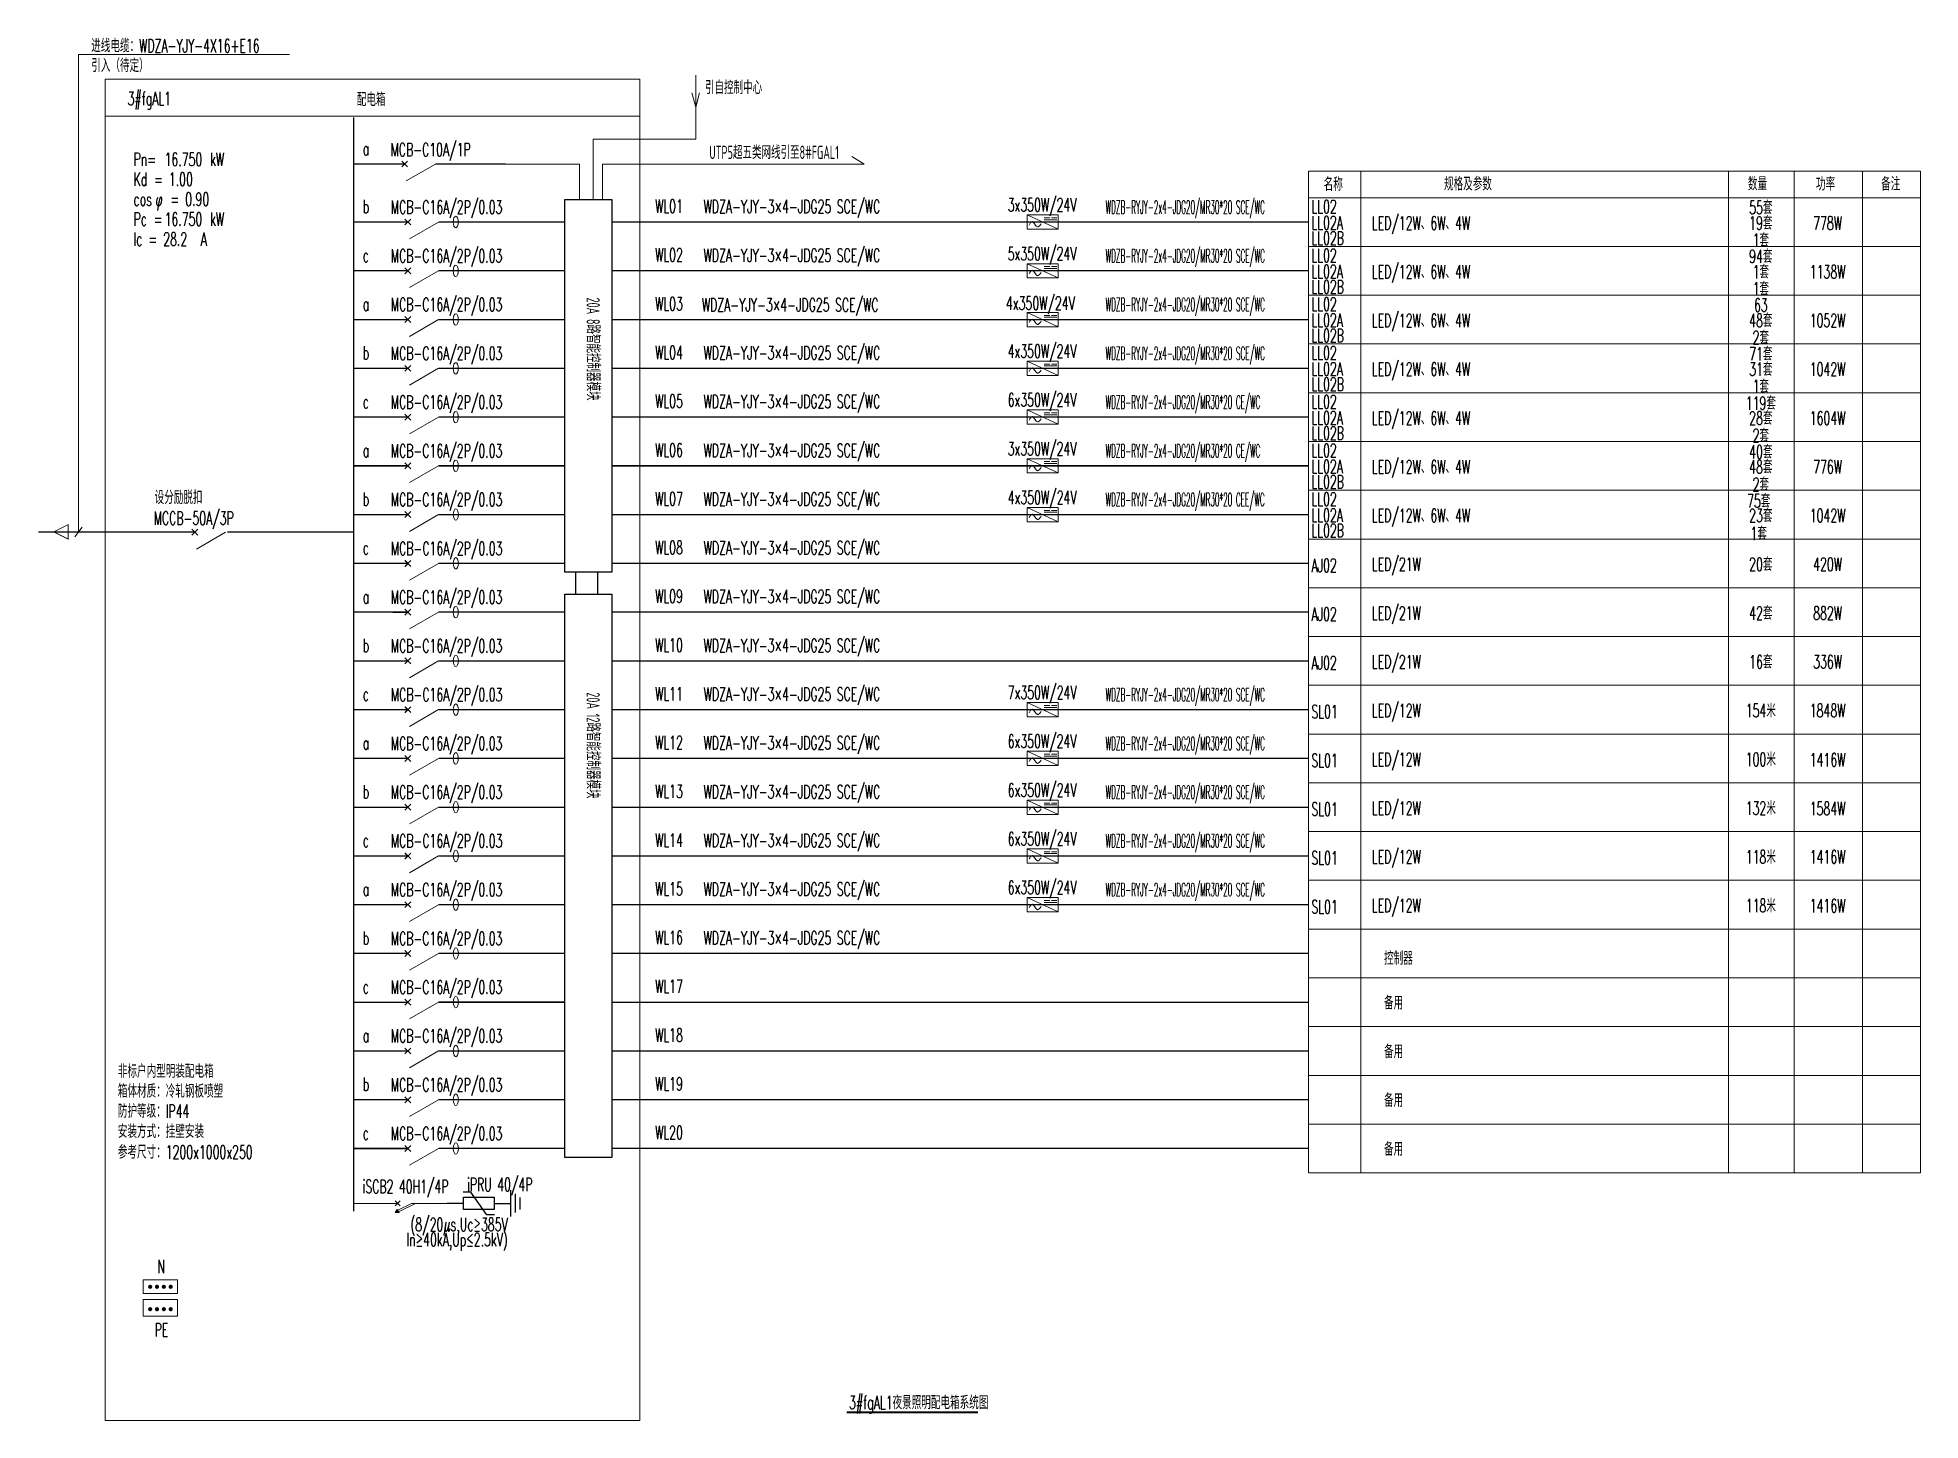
# Model space of a CAD drawing. Header units: millimetres. Extents: x -158656 to -149924, y -51573 to -51018.
# Drawn here: x -154770.2 to -154275.1, y -51381.2 to -51017.6 of the extents above; entities that cross this region are included whole.
import ezdxf
from ezdxf.enums import TextEntityAlignment as Align

# ---------------------------------------------------------------- set-up
doc = ezdxf.new("R2010")
doc.units = ezdxf.units.MM
doc.header["$MEASUREMENT"] = 0
doc.layers.get('0').update_dxf_attribs({"lineweight": 15})
doc.layers.add('0-配电系统图', color=7, linetype='Continuous', lineweight=18)
doc.layers.add('FG-说明', color=7, linetype='Continuous', lineweight=9)
for name, color, linetype in [('FG-灯具', 3, 'Continuous'), ('FG-照明文字说明', 7, 'Continuous'), ('电气', 3, 'Continuous')]:
    doc.layers.add(name, color=color, linetype=linetype)
doc.styles.add('_TEL_DIM', font='SIMPLEX', dxfattribs={"width": 0.8, "height": 3.5, "bigfont": 'HZTXT'})
doc.styles.add('XD2008', font='xd-hzs.shx', dxfattribs={"width": 0.7, "bigfont": 'xd-hztxt.shx'})

msp = doc.modelspace()

# ---------------------------------------------------------------- texts
at = {"layer": 'FG-照明文字说明', "color": 0, "style": 'XD2008', "width": 0.65}
for s, p in [('引自控制中心', (-154594.72, -51032.47)), ('UTP5超五类网线引至8#FGAL1', (-154593.58, -51049.53))]:
    msp.add_text(s, height=3.5, dxfattribs=at).set_placement(p)
for s, p in [('20A 8路智能控制器模块', (-154625.87, -51085.96)), ('20A 12路智能控制器模块', (-154625.87, -51189.78))]:
    msp.add_text(s, height=3.5, rotation=270, dxfattribs=at).set_placement(p)
at = {"layer": 'FG-说明', "style": '_TEL_DIM'}
for s, width, p in [('进线电缆：WDZA-YJY-4X16+E16', 0.6, (-154756.13, -51021.48, 27.42)), ('引入（待定）', 0.6, (-154756.13, -51026.67, 27.42)), ('3#fgAL1', 0.6, (-154746.56, -51035.38)), ('配电箱', 0.6, (-154686.29, -51035.62)), ('Pn=', 0.6, (-154745, -51051.36)), ('16.750', 0.6, (-154736.83, -51051.36)), ('kW', 0.6, (-154724.89, -51051.36)), ('a', 0.6, (-154684.74, -51048.56)), ('MCB-C10A/1P ', 0.6, (-154677.4, -51048.82)), ('Kd', 0.6, (-154745, -51056.61)), ('1.00', 0.6, (-154735.7, -51056.61)), ('=', 0.6, (-154739.6, -51056.61)), ('0.90', 0.6, (-154731.41, -51061.86)), ('名称', 0.6, (-154432.02, -51057.92)), ('规格及参数', 0.6, (-154400.39, -51057.82)), ('数量', 0.6, (-154320.46, -51057.82)), ('功率', 0.6, (-154302.58, -51057.82)), ('备注', 0.6, (-154285.42, -51057.82)), ('cos', 0.6, (-154745, -51061.86)), ('φ', 0.6, (-154739.24, -51061.86)), ('=', 0.6, (-154735.31, -51061.86)), ('b', 0.6, (-154684.74, -51063.79)), ('MCB-C16A/2P/0.03', 0.6, (-154677.35, -51063.91)), ('WL01', 0.6, (-154607.83, -51063.69)), ('WDZA-YJY-3×4-JDG25 SCE/WC', 0.6, (-154595.09, -51063.79)), ('3x350W/24V', 0.6, (-154515.13, -51063.35)), ('WDZB-RYJY-2x4-JDG20/MR30*20 SCE/WC', 0.4, (-154489.37, -51063.91)), ('Pc', 0.6, (-154745, -51067.11)), ('=', 0.6, (-154739.71, -51067.11)), ('16.750', 0.6, (-154736.83, -51067.1)), ('kW', 0.6, (-154724.89, -51067.1)), ('LED/12W、6W、4W', 0.6, (-154419.36, -51068.11, -88.1)), ('Ic', 0.6, (-154745, -51072.36)), ('=', 0.6, (-154741.1, -51072.36)), ('28.2', 0.6, (-154737.19, -51072.36)), ('A', 0.6, (-154727.36, -51072.36)), ('MCB-C16A/2P/0.03', 0.6, (-154677.35, -51076.73)), ('WL02', 0.6, (-154607.83, -51076.51)), ('WDZA-YJY-3×4-JDG25 SCE/WC', 0.6, (-154595.09, -51076.61)), ('5x350W/24V', 0.6, (-154515.13, -51076.17)), ('WDZB-RYJY-2x4-JDG20/MR30*20 SCE/WC', 0.4, (-154489.36, -51076.74)), ('c', 0.6, (-154684.74, -51076.62)), ('LED/12W、6W、4W', 0.6, (-154419.36, -51080.93, -88.1)), ('a', 0.6, (-154684.74, -51089.44)), ('MCB-C16A/2P/0.03', 0.6, (-154677.35, -51089.56)), ('WL03', 0.6, (-154607.83, -51089.34)), ('WDZA-YJY-3×4-JDG25 SCE/WC', 0.6, (-154595.54, -51089.64)), ('4x350W/24V', 0.6, (-154515.58, -51089.2)), ('WDZB-RYJY-2x4-JDG20/MR30*20 SCE/WC', 0.4, (-154489.36, -51089.56)), ('LED/12W、6W、4W', 0.6, (-154419.36, -51093.75, -88.1)), ('MCB-C16A/2P/0.03', 0.6, (-154677.35, -51102.38)), ('WDZA-YJY-3×4-JDG25 SCE/WC', 0.6, (-154595.09, -51102.25)), ('4x350W/24V', 0.6, (-154515.13, -51101.82)), ('WDZB-RYJY-2x4-JDG20/MR30*20 SCE/WC', 0.4, (-154489.36, -51102.38)), ('b', 0.6, (-154684.74, -51102.26)), ('WL04', 0.6, (-154607.83, -51102.16)), ('LED/12W、6W、4W', 0.6, (-154419.36, -51106.58, -88.1)), ('c', 0.6, (-154684.74, -51115.09)), ('MCB-C16A/2P/0.03', 0.6, (-154677.35, -51115.2)), ('WL05', 0.6, (-154607.83, -51114.98)), ('WDZA-YJY-3×4-JDG25 SCE/WC', 0.6, (-154595.09, -51115.08)), ('6x350W/24V', 0.6, (-154515.13, -51114.64)), ('WDZB-RYJY-2x4-JDG20/MR30*20 CE/WC', 0.4, (-154489.36, -51115.2)), ('LED/12W、6W、4W', 0.6, (-154419.36, -51119.4, -88.1)), ('a', 0.6, (-154684.74, -51127.91)), ('MCB-C16A/2P/0.03', 0.6, (-154677.35, -51128.03)), ('WL06', 0.6, (-154607.83, -51127.81)), ('WDZA-YJY-3×4-JDG25 SCE/WC', 0.6, (-154595.09, -51127.9)), ('3x350W/24V', 0.6, (-154515.13, -51127.46)), ('WDZB-RYJY-2x4-JDG20/MR30*20 CE/WC', 0.4, (-154489.36, -51128.03)), ('LED/12W、6W、4W', 0.6, (-154419.36, -51132.22, -88.1)), ('设分励脱扣', 0.6, (-154739.45, -51140.27, 11.52)), ('b', 0.6, (-154684.73, -51140.73)), ('MCB-C16A/2P/0.03', 0.6, (-154677.35, -51140.85)), ('WL07', 0.6, (-154607.83, -51140.63)), ('WDZA-YJY-3×4-JDG25 SCE/WC', 0.6, (-154595.09, -51140.72)), ('4x350W/24V', 0.6, (-154515.12, -51140.29)), ('WDZB-RYJY-2x4-JDG20/MR30*20 CEE/WC', 0.4, (-154489.36, -51140.85)), ('MCCB-50A/3P', 0.6, (-154739.69, -51145.72)), ('LED/12W、6W、4W', 0.6, (-154419.36, -51145.05, -88.1)), ('c', 0.6, (-154684.73, -51153.55)), ('MCB-C16A/2P/0.03', 0.6, (-154677.34, -51153.68)), ('WL08', 0.6, (-154607.83, -51153.46)), ('WDZA-YJY-3×4-JDG25 SCE/WC', 0.6, (-154595.08, -51153.55)), ('LED/21W', 0.6, (-154419.36, -51157.87, -88.1)), ('MCB-C16A/2P/0.03', 0.6, (-154677.35, -51166.5)), ('WDZA-YJY-3×4-JDG25 SCE/WC', 0.6, (-154595.09, -51166.37)), ('a', 0.6, (-154684.74, -51166.38)), ('WL09', 0.6, (-154607.83, -51166.28)), ('LED/21W', 0.6, (-154419.36, -51170.69, -88.1)), ('b', 0.6, (-154684.73, -51179.2)), ('MCB-C16A/2P/0.03', 0.6, (-154677.35, -51179.32)), ('WL10', 0.6, (-154607.83, -51179.1)), ('WDZA-YJY-3×4-JDG25 SCE/WC', 0.6, (-154595.09, -51179.19)), ('LED/21W', 0.6, (-154419.36, -51183.52, -88.1)), ('c', 0.6, (-154684.73, -51192.03)), ('MCB-C16A/2P/0.03', 0.6, (-154677.34, -51192.15)), ('WL11', 0.6, (-154607.83, -51191.93)), ('WDZA-YJY-3×4-JDG25 SCE/WC', 0.6, (-154595.08, -51192.02)), ('7x350W/24V', 0.6, (-154515.12, -51191.58)), ('WDZB-RYJY-2x4-JDG20/MR30*20 SCE/WC', 0.4, (-154489.36, -51192.15)), ('LED/12W', 0.6, (-154419.36, -51196.34, -88.1)), ('MCB-C16A/2P/0.03', 0.6, (-154677.35, -51204.97)), ('WL12', 0.6, (-154607.83, -51204.75)), ('WDZA-YJY-3×4-JDG25 SCE/WC', 0.6, (-154595.09, -51204.84)), ('6x350W/24V', 0.6, (-154515.13, -51204.41)), ('WDZB-RYJY-2x4-JDG20/MR30*20 SCE/WC', 0.4, (-154489.36, -51204.97)), ('a', 0.6, (-154684.74, -51204.85)), ('LED/12W', 0.6, (-154419.36, -51209.16, -88.1)), ('b', 0.6, (-154684.73, -51217.67)), ('MCB-C16A/2P/0.03', 0.6, (-154677.35, -51217.79)), ('WL13', 0.6, (-154607.83, -51217.57)), ('WDZA-YJY-3×4-JDG25 SCE/WC', 0.6, (-154595.09, -51217.67)), ('6x350W/24V', 0.6, (-154515.12, -51217.23)), ('WDZB-RYJY-2x4-JDG20/MR30*20 SCE/WC', 0.4, (-154489.36, -51217.79)), ('LED/12W', 0.6, (-154419.36, -51221.99, -88.1)), ('MCB-C16A/2P/0.03', 0.6, (-154677.34, -51230.62)), ('WL14', 0.6, (-154607.83, -51230.4)), ('WDZA-YJY-3×4-JDG25 SCE/WC', 0.6, (-154595.08, -51230.49)), ('6x350W/24V', 0.6, (-154515.12, -51230.05)), ('WDZB-RYJY-2x4-JDG20/MR30*20 SCE/WC', 0.4, (-154489.36, -51230.62)), ('c', 0.6, (-154684.73, -51230.5)), ('LED/12W', 0.6, (-154419.36, -51234.81, -88.1)), ('a', 0.6, (-154684.73, -51243.32)), ('MCB-C16A/2P/0.03', 0.6, (-154677.35, -51243.43)), ('WL15', 0.6, (-154607.83, -51243.21)), ('WDZA-YJY-3×4-JDG25 SCE/WC', 0.6, (-154595.09, -51243.31)), ('6x350W/24V', 0.6, (-154515.12, -51242.87)), ('WDZB-RYJY-2x4-JDG20/MR30*20 SCE/WC', 0.4, (-154489.36, -51243.43)), ('LED/12W', 0.6, (-154419.36, -51247.63, -88.1)), ('b', 0.6, (-154684.73, -51256.14)), ('MCB-C16A/2P/0.03', 0.6, (-154677.35, -51256.26)), ('WL16', 0.6, (-154607.83, -51256.03)), ('WDZA-YJY-3×4-JDG25 SCE/WC', 0.6, (-154595.09, -51256.13)), ('控制器', 0.6, (-154416.15, -51261.47)), ('MCB-C16A/2P/0.03', 0.6, (-154677.35, -51269.08)), ('WL17', 0.6, (-154607.83, -51268.85)), ('c', 0.6, (-154684.73, -51268.96)), ('备用', 0.6, (-154416.15, -51273.18)), ('a', 0.6, (-154684.73, -51281.79)), ('MCB-C16A/2P/0.03', 0.6, (-154677.35, -51281.9)), ('WL18', 0.6, (-154607.83, -51281.67)), ('备用', 0.6, (-154416.15, -51286)), ('非标户内型明装配电箱', 0.6, (-154749.13, -51291.18)), ('b', 0.6, (-154684.73, -51294.61)), ('MCB-C16A/2P/0.03', 0.6, (-154677.35, -51294.73)), ('WL19', 0.6, (-154607.83, -51294.5)), ('箱体材质：冷轧钢板喷塑', 0.6, (-154749.13, -51296.41)), ('备用', 0.6, (-154416.15, -51298.82)), ('防护等级：IP44 ', 0.6, (-154749.13, -51301.67)), ('安装方式：挂壁安装', 0.6, (-154749.13, -51307)), ('c', 0.6, (-154684.73, -51307.43)), ('MCB-C16A/2P/0.03', 0.6, (-154677.35, -51307.55)), ('WL20', 0.6, (-154607.83, -51307.32)), ('参考尺寸：1200x1000x250', 0.6, (-154749.13, -51312.43)), ('备用', 0.6, (-154416.15, -51311.65)), ('N', 0.6, (-154738.75, -51342.52)), ('PE', 0.6, (-154739.45, -51359.19)), ('3#fgAL1夜景照明配电箱系统图', 0.6, (-154556.83, -51378.31))]:
    msp.add_text(s, height=3.5, dxfattribs=dict(at, width=width)).set_placement(p)
at = {"layer": 'FG-说明', "style": '_TEL_DIM', "width": 0.6}
for s, p in [('LL02', (-154435.25, -51062.06)), ('LL02A', (-154435.25, -51066.28)), ('LL02B', (-154435.25, -51070.31)), ('LL02', (-154435.25, -51074.88)), ('LL02A', (-154435.25, -51079.11)), ('LL02B', (-154435.25, -51083.13)), ('LL02', (-154435.25, -51087.71)), ('LL02A', (-154435.25, -51091.93)), ('LL02B', (-154435.25, -51095.95)), ('LL02', (-154435.25, -51100.53)), ('LL02A', (-154435.25, -51104.75)), ('LL02B', (-154435.25, -51108.78)), ('LL02', (-154435.25, -51113.35)), ('LL02A', (-154435.25, -51117.57)), ('LL02B', (-154435.25, -51121.6)), ('LL02', (-154435.25, -51126.18)), ('LL02A', (-154435.25, -51130.4)), ('LL02B', (-154435.25, -51134.42)), ('LL02', (-154435.25, -51139)), ('LL02A', (-154435.25, -51143.22)), ('LL02B', (-154435.25, -51147.25)), ('AJ02', (-154435.25, -51156.39)), ('AJ02', (-154435.25, -51169.22)), ('AJ02', (-154435.25, -51182.04)), ('SL01', (-154435.25, -51194.87)), ('SL01', (-154435.25, -51207.69)), ('SL01', (-154435.25, -51220.51)), ('SL01', (-154435.25, -51233.34)), ('SL01', (-154435.25, -51246.16))]:
    msp.add_text(s, height=3.5, dxfattribs=at).set_placement(p, align=Align.MIDDLE_LEFT)
for s, p in [('55套', (-154317.07, -51064.05)), ('19套', (-154317.07, -51068.11)), ('778W', (-154299.52, -51068.11)), ('94套', (-154317.07, -51076.87)), ('1套', (-154317.07, -51072.6)), ('1套', (-154317.07, -51080.93)), ('1138W', (-154299.52, -51080.93)), ('1套', (-154317.07, -51085.42)), ('63', (-154317.07, -51089.69)), ('48套', (-154317.07, -51093.75)), ('1052W', (-154299.52, -51093.75)), ('2套', (-154317.07, -51098.24)), ('71套', (-154317.07, -51102.52)), ('31套', (-154317.07, -51106.58)), ('1042W', (-154299.52, -51106.58)), ('1套', (-154317.07, -51111.07)), ('119套', (-154317.07, -51115.47)), ('28套', (-154317.07, -51119.4)), ('1604W', (-154299.52, -51119.4)), ('2套', (-154317.07, -51124.02)), ('40套', (-154317.07, -51128.29)), ('48套', (-154317.07, -51132.22)), ('776W', (-154299.52, -51132.22)), ('75套', (-154317.62, -51141.2)), ('2套', (-154317.07, -51136.84)), ('23套', (-154317.07, -51145.05)), ('1042W', (-154299.52, -51145.05)), ('1套', (-154317.62, -51149.75)), ('20套', (-154317.07, -51157.87)), ('420W', (-154299.52, -51157.87)), ('42套', (-154317.07, -51170.69)), ('882W', (-154299.52, -51170.69)), ('16套', (-154317.07, -51183.52)), ('336W', (-154299.52, -51183.52)), ('154米', (-154317.07, -51196.34)), ('1848W', (-154299.52, -51196.34)), ('100米', (-154317.07, -51209.16)), ('1416W', (-154299.52, -51209.27)), ('132米', (-154317.07, -51221.99)), ('1584W', (-154299.52, -51222.1)), ('118米', (-154317.07, -51234.81)), ('1416W', (-154299.52, -51234.82)), ('118米', (-154317.07, -51247.63)), ('1416W', (-154299.52, -51247.65)), ('iSCB2 40H1/4P', (-154673.46, -51321.48)), ('iPRU 40/4P', (-154648.68, -51320.98))]:
    msp.add_text(s, height=3.5, dxfattribs=at).set_placement(p, align=Align.CENTER)
for s, p in [('(8/20μs,Uc≥385V', (-154646.61, -51331.47)), ('In≥40kA,Up≤2.5kV)', (-154646.61, -51335.47))]:
    msp.add_text(s, height=3.5, dxfattribs=at).set_placement(p, align=Align.RIGHT)

# ---------------------------------------------------------------- blocks, each defined once
blk = doc.blocks.new('0208D')
at = {"color": 3, "linetype": 'Continuous', "const_width": 0.3}
blk.add_lwpolyline([(0, -7.5), (0, 0)], dxfattribs=at)
blk.add_lwpolyline([(0, -7.5), (2.5, -2.5), (-2.5, -2.5)], close=True, dxfattribs=at)
blk = doc.blocks.new('过流保护SPD')
at = {"layer": '电气', "color": 3}
for p, q in [((435, 0), (0, 0)), ((625, 298), (424, 298)), ((435, 163), (1235, 163)), ((435, -163), (435, 163)), ((1046, -298), (625, 298)), ((1235, 163), (1235, -163)), ((1235, 0), (1671, 0)), ((1671, 347), (1671, -347)), ((1789, 251), (1789, -242)), ((1911, 152), (1911, -157)), ((1235, -163), (435, -163)), ((1246, -298), (1046, -298))]:
    blk.add_line(p, q, dxfattribs=at)

# ---------------------------------------------------------------- hatches: boundary and pattern name
at = {"layer": 'FG-说明'}
msp.add_hatch(color=256, dxfattribs=at).paths.add_polyline_path([(-154676.19, -51326.59), (-154675.19, -51326.65), (-154675.64, -51325.76)])

# ---------------------------------------------------------------- linework, layer by layer
at = {"color": 4}
msp.add_line((-154627.71, -51060.14), (-154627.71, -51050.85), dxfattribs=at)
for p, q in [((-154436.02, -51052.76), (-154436.02, -51316.16)), ((-154422.25, -51052.76), (-154422.25, -51316.16)), ((-154325.56, -51052.76), (-154325.56, -51316.16)), ((-154308.31, -51052.76), (-154308.31, -51316.16)), ((-154290.34, -51052.76), (-154290.34, -51316.16)), ((-154275.12, -51052.76), (-154275.12, -51316.16))]:
    msp.add_line(p, q)
for points in [[(-154616.64, -51044.32), (-154597.14, -51044.32), (-154597.14, -51027.47)], [(-154598.15, -51032.12), (-154597.14, -51035.9)], [(-154596.13, -51032.12), (-154597.14, -51035.9)], [(-154616.64, -51044.32), (-154624.14, -51044.32), (-154624.14, -51060.14)], [(-154616.64, -51050.85), (-154621.66, -51050.85), (-154621.66, -51060.14)], [(-154616.64, -51050.85), (-154552.86, -51050.85), (-154556.12, -51048.91)]]:
    msp.add_lwpolyline(points)
msp.add_lwpolyline([(-154647.11, -51050.85), (-154627.71, -51050.85)], dxfattribs=at)
at = {"layer": '0-配电系统图', "ltscale": 0.2}
for p, q in [((-154759.47, -51147.64), (-154759.46, -51022.06)), ((-154759.46, -51022.06), (-154703.97, -51022.06)), ((-154758.49, -51146.38), (-154760.46, -51148.9)), ((-154729.65, -51148.41), (-154728.1, -51146.86)), ((-154729.65, -51146.86), (-154728.1, -51148.41)), ((-154720.79, -51147.63), (-154728.4, -51152.16))]:
    msp.add_line(p, q, dxfattribs=at)
at = {"layer": '0-配电系统图', "ltscale": 100}
msp.add_line((-154752.49, -51038.3), (-154611.87, -51038.3), dxfattribs=at)
at = {"layer": '0-配电系统图'}
for p, q in [((-154674.48, -51050.08), (-154672.93, -51051.62)), ((-154674.48, -51051.62), (-154672.93, -51050.08)), ((-154665.63, -51050.85), (-154673.29, -51055.27)), ((-154673.62, -51065.34), (-154672.08, -51066.88)), ((-154673.62, -51066.88), (-154672.08, -51065.34)), ((-154673.62, -51065.34), (-154672.08, -51066.88)), ((-154673.62, -51066.88), (-154672.08, -51065.34)), ((-154664.78, -51066.1), (-154672.44, -51070.53)), ((-154673.62, -51078.16), (-154672.08, -51079.7)), ((-154673.62, -51079.7), (-154672.08, -51078.16)), ((-154673.62, -51078.16), (-154672.08, -51079.7)), ((-154673.62, -51079.7), (-154672.08, -51078.16)), ((-154664.78, -51078.93), (-154672.44, -51083.35)), ((-154673.62, -51090.98), (-154672.08, -51092.53)), ((-154673.62, -51092.53), (-154672.08, -51090.98)), ((-154673.62, -51090.98), (-154672.08, -51092.53)), ((-154673.62, -51092.53), (-154672.08, -51090.98)), ((-154664.78, -51091.75), (-154672.44, -51096.17)), ((-154673.62, -51103.81), (-154672.08, -51105.35)), ((-154673.62, -51105.35), (-154672.08, -51103.81)), ((-154673.62, -51103.81), (-154672.08, -51105.35)), ((-154673.62, -51105.35), (-154672.08, -51103.81)), ((-154664.78, -51104.57), (-154672.44, -51109)), ((-154673.62, -51116.63), (-154672.08, -51118.17)), ((-154673.62, -51118.17), (-154672.08, -51116.63)), ((-154673.62, -51116.63), (-154672.08, -51118.17)), ((-154673.62, -51118.17), (-154672.08, -51116.63)), ((-154664.78, -51117.4), (-154672.44, -51121.82)), ((-154673.62, -51129.45), (-154672.08, -51131)), ((-154673.62, -51131), (-154672.08, -51129.45)), ((-154673.62, -51129.45), (-154672.08, -51131)), ((-154673.62, -51131), (-154672.08, -51129.45)), ((-154664.78, -51130.22), (-154672.44, -51134.64)), ((-154673.62, -51142.27), (-154672.07, -51143.82)), ((-154673.62, -51143.82), (-154672.07, -51142.27)), ((-154673.62, -51142.27), (-154672.07, -51143.82)), ((-154673.62, -51143.82), (-154672.07, -51142.27)), ((-154673.62, -51142.27), (-154672.08, -51143.82)), ((-154673.62, -51143.82), (-154672.08, -51142.27)), ((-154664.77, -51143.04), (-154672.43, -51147.46)), ((-154673.62, -51155.1), (-154672.07, -51156.65)), ((-154673.62, -51156.65), (-154672.07, -51155.1)), ((-154673.61, -51155.1), (-154672.07, -51156.65)), ((-154673.61, -51156.65), (-154672.07, -51155.1)), ((-154673.61, -51155.1), (-154672.07, -51156.65)), ((-154673.61, -51156.65), (-154672.07, -51155.1)), ((-154664.77, -51155.87), (-154672.43, -51160.29)), ((-154673.62, -51167.92), (-154672.08, -51169.47)), ((-154673.62, -51169.47), (-154672.08, -51167.92)), ((-154673.62, -51167.92), (-154672.08, -51169.47)), ((-154673.62, -51169.47), (-154672.08, -51167.92)), ((-154664.78, -51168.69), (-154672.44, -51173.11)), ((-154673.62, -51180.75), (-154672.07, -51182.29)), ((-154673.62, -51182.29), (-154672.07, -51180.75)), ((-154673.62, -51180.75), (-154672.07, -51182.29)), ((-154673.62, -51182.29), (-154672.07, -51180.75)), ((-154673.62, -51180.75), (-154672.08, -51182.29)), ((-154673.62, -51182.29), (-154672.08, -51180.75)), ((-154664.77, -51181.51), (-154672.43, -51185.94)), ((-154673.62, -51193.57), (-154672.07, -51195.12)), ((-154673.62, -51195.12), (-154672.07, -51193.57)), ((-154673.61, -51193.57), (-154672.07, -51195.12)), ((-154673.61, -51195.12), (-154672.07, -51193.57)), ((-154673.61, -51193.57), (-154672.07, -51195.12)), ((-154673.61, -51195.12), (-154672.07, -51193.57)), ((-154664.77, -51194.34), (-154672.43, -51198.76)), ((-154673.62, -51206.39), (-154672.08, -51207.94)), ((-154673.62, -51207.94), (-154672.08, -51206.39)), ((-154673.62, -51206.39), (-154672.08, -51207.94)), ((-154673.62, -51207.94), (-154672.08, -51206.39)), ((-154664.78, -51207.16), (-154672.44, -51211.58)), ((-154673.62, -51219.22), (-154672.07, -51220.76)), ((-154673.62, -51220.76), (-154672.07, -51219.22)), ((-154673.62, -51219.22), (-154672.07, -51220.76)), ((-154673.62, -51220.76), (-154672.07, -51219.22)), ((-154673.62, -51219.22), (-154672.08, -51220.76)), ((-154673.62, -51220.76), (-154672.08, -51219.22)), ((-154664.77, -51219.99), (-154672.43, -51224.41)), ((-154673.62, -51232.04), (-154672.07, -51233.59)), ((-154673.62, -51233.59), (-154672.07, -51232.04)), ((-154673.61, -51232.04), (-154672.07, -51233.59)), ((-154673.61, -51233.59), (-154672.07, -51232.04)), ((-154673.61, -51232.04), (-154672.07, -51233.59)), ((-154673.61, -51233.59), (-154672.07, -51232.04)), ((-154664.77, -51232.81), (-154672.43, -51237.23)), ((-154673.62, -51244.86), (-154672.07, -51246.4)), ((-154673.62, -51246.4), (-154672.07, -51244.86)), ((-154673.62, -51244.86), (-154672.07, -51246.4)), ((-154673.62, -51246.4), (-154672.07, -51244.86)), ((-154664.77, -51245.63), (-154672.43, -51250.05)), ((-154673.62, -51257.68), (-154672.07, -51259.23)), ((-154673.62, -51259.23), (-154672.07, -51257.68)), ((-154673.62, -51257.68), (-154672.07, -51259.23)), ((-154673.62, -51259.23), (-154672.07, -51257.68)), ((-154664.77, -51258.45), (-154672.43, -51262.87)), ((-154673.62, -51270.5), (-154672.07, -51272.05)), ((-154673.62, -51272.05), (-154672.07, -51270.5)), ((-154673.62, -51270.5), (-154672.07, -51272.05)), ((-154673.62, -51272.05), (-154672.07, -51270.5)), ((-154664.77, -51271.27), (-154672.43, -51275.69)), ((-154673.62, -51283.33), (-154672.07, -51284.87)), ((-154673.62, -51284.87), (-154672.07, -51283.33)), ((-154673.62, -51283.33), (-154672.07, -51284.87)), ((-154673.62, -51284.87), (-154672.07, -51283.33)), ((-154664.77, -51284.1), (-154672.43, -51288.52)), ((-154673.62, -51296.15), (-154672.07, -51297.7)), ((-154673.62, -51297.7), (-154672.07, -51296.15)), ((-154673.62, -51296.15), (-154672.07, -51297.7)), ((-154673.62, -51297.7), (-154672.07, -51296.15)), ((-154664.77, -51296.92), (-154672.43, -51301.34)), ((-154673.62, -51308.97), (-154672.07, -51310.52)), ((-154673.62, -51310.52), (-154672.07, -51308.97)), ((-154673.62, -51308.97), (-154672.07, -51310.52)), ((-154673.62, -51310.52), (-154672.07, -51308.97)), ((-154664.77, -51309.74), (-154672.43, -51314.16)), ((-154733.43, -51344.32), (-154742.43, -51344.32)), ((-154742.43, -51344.32), (-154742.43, -51347.92)), ((-154733.43, -51347.92), (-154733.43, -51344.32)), ((-154742.43, -51347.92), (-154733.43, -51347.92)), ((-154733.43, -51349.46), (-154742.43, -51349.46)), ((-154742.43, -51349.46), (-154742.43, -51353.81)), ((-154733.43, -51353.81), (-154733.43, -51349.46)), ((-154742.43, -51353.81), (-154733.43, -51353.81))]:
    msp.add_line(p, q, dxfattribs=at)
at = {"layer": '0-配电系统图', "ltscale": 100}
msp.add_lwpolyline([(-154752.49, -51028.5), (-154611.87, -51028.5), (-154611.87, -51381.24), (-154752.49, -51381.24)], close=True, dxfattribs=at)
at = {"layer": '0-配电系统图', "const_width": 0.36}
for points in [[(-154687.12, -51038.6), (-154687.12, -51326.25)], [(-154687.12, -51050.85), (-154673.71, -51050.85)], [(-154665.63, -51050.85), (-154647.11, -51050.85)], [(-154687.12, -51066.11), (-154672.85, -51066.11)], [(-154687.12, -51078.93), (-154672.85, -51078.93)], [(-154687.12, -51091.75), (-154672.85, -51091.76)], [(-154687.12, -51104.58), (-154672.85, -51104.58)], [(-154687.12, -51117.4), (-154672.85, -51117.4)], [(-154687.12, -51130.22), (-154672.85, -51130.22)], [(-154770.03, -51147.64), (-154728.87, -51147.64)], [(-154720.3, -51147.6), (-154687.14, -51147.6)], [(-154687.12, -51143.04), (-154672.85, -51143.05)], [(-154687.12, -51143.05), (-154672.84, -51143.05)], [(-154687.12, -51155.87), (-154672.84, -51155.87)], [(-154687.12, -51155.87), (-154672.85, -51155.87)], [(-154687.12, -51168.69), (-154672.85, -51168.7)], [(-154687.12, -51181.52), (-154672.84, -51181.52)], [(-154687.12, -51181.52), (-154672.85, -51181.52)], [(-154687.12, -51194.34), (-154672.84, -51194.34)], [(-154687.12, -51194.34), (-154672.85, -51194.34)], [(-154687.12, -51207.16), (-154672.85, -51207.17)], [(-154687.12, -51219.99), (-154672.84, -51219.99)], [(-154687.12, -51219.99), (-154672.85, -51219.99)], [(-154687.12, -51232.81), (-154672.85, -51232.82)], [(-154687.12, -51232.82), (-154672.84, -51232.82)], [(-154687.12, -51245.63), (-154672.84, -51245.63)], [(-154687.12, -51258.45), (-154672.84, -51258.45)], [(-154687.12, -51271.28), (-154672.84, -51271.28)], [(-154687.12, -51284.1), (-154672.84, -51284.1)], [(-154687.12, -51296.92), (-154672.84, -51296.92)], [(-154687.12, -51309.75), (-154672.84, -51309.75)]]:
    msp.add_lwpolyline(points, dxfattribs=at)
at = {"layer": '0-配电系统图', "const_width": 0.54}
for points in [[(-154740.63, -51346.39, 1), (-154740.63, -51345.85, 1)], [(-154738.83, -51346.39, 1), (-154738.83, -51345.85, 1)], [(-154737.03, -51346.39, 1), (-154737.03, -51345.85, 1)], [(-154735.23, -51346.39, 1), (-154735.23, -51345.85, 1)], [(-154740.63, -51352.28, 1), (-154740.63, -51351.74, 1)], [(-154738.83, -51352.28, 1), (-154738.83, -51351.74, 1)], [(-154737.03, -51352.28, 1), (-154737.03, -51351.74, 1)], [(-154735.23, -51352.28, 1), (-154735.23, -51351.74, 1)]]:
    msp.add_lwpolyline(points, format="xyb", close=True, dxfattribs=at)
at = {"layer": '0-配电系统图', "color": 7, "const_width": 0.515}
msp.add_lwpolyline([(-154557.49, -51379.16), (-154522.96, -51379.16)], dxfattribs=at)
at = {"layer": '0-配电系统图', "extrusion": (0, 0, -1)}
for centre in [(-154660.26, -51066.1), (-154660.26, -51078.93), (-154660.26, -51091.75), (-154660.26, -51104.57), (-154660.26, -51117.4), (-154660.26, -51130.22), (-154660.25, -51143.04), (-154660.25, -51155.87), (-154660.26, -51168.69), (-154660.25, -51181.51), (-154660.25, -51194.34), (-154660.26, -51207.16), (-154660.25, -51219.99), (-154660.25, -51232.81), (-154660.25, -51245.63), (-154660.25, -51258.45), (-154660.25, -51271.27), (-154660.25, -51284.1), (-154660.25, -51296.92), (-154660.25, -51309.74)]:
    msp.add_ellipse(centre, major_axis=(0, 1.51), ratio=0.444792, dxfattribs=at)
at = {"layer": 'FG-灯具'}
for points in [[(-154631.62, -51060.14), (-154619.24, -51060.14), (-154619.24, -51158.17), (-154631.62, -51158.17)], [(-154631.62, -51163.96), (-154619.24, -51163.96), (-154619.24, -51312.11), (-154631.62, -51312.11)]]:
    msp.add_lwpolyline(points, close=True, dxfattribs=at)
for points in [[(-154628.76, -51158.17), (-154628.76, -51163.96)], [(-154622.96, -51158.17), (-154622.96, -51163.96)]]:
    msp.add_lwpolyline(points, dxfattribs=at)
at = {"layer": 'FG-说明', "color": 0}
for p, q in [((-154436.02, -51052.76), (-154275.12, -51052.76)), ((-154436.02, -51059.7), (-154275.12, -51059.7)), ((-154501.87, -51067.98), (-154510.03, -51064.24)), ((-154504.05, -51065.01), (-154505.57, -51065.01)), ((-154502.2, -51065.49), (-154505.57, -51065.49)), ((-154502.2, -51065.01), (-154503.59, -51065.01)), ((-154436.02, -51072.52), (-154275.12, -51072.52)), ((-154501.87, -51080.8), (-154510.03, -51077.06)), ((-154504.05, -51077.83), (-154505.57, -51077.83)), ((-154502.2, -51078.32), (-154505.57, -51078.32)), ((-154502.2, -51077.83), (-154503.59, -51077.83)), ((-154436.02, -51085.34), (-154275.12, -51085.34)), ((-154501.87, -51093.62), (-154510.03, -51089.88)), ((-154504.05, -51090.66), (-154505.57, -51090.66)), ((-154502.2, -51091.14), (-154505.57, -51091.14)), ((-154502.2, -51090.66), (-154503.59, -51090.66)), ((-154436.02, -51098.17), (-154275.12, -51098.17)), ((-154501.87, -51106.45), (-154510.03, -51102.71)), ((-154504.05, -51103.48), (-154505.57, -51103.48)), ((-154502.2, -51103.96), (-154505.57, -51103.96)), ((-154502.2, -51103.48), (-154503.59, -51103.48)), ((-154436.02, -51110.99), (-154275.12, -51110.99)), ((-154501.87, -51119.27), (-154510.03, -51115.53)), ((-154504.05, -51116.3), (-154505.57, -51116.3)), ((-154502.2, -51116.78), (-154505.57, -51116.78)), ((-154502.2, -51116.3), (-154503.59, -51116.3)), ((-154436.02, -51123.81), (-154275.12, -51123.81)), ((-154501.87, -51132.09), (-154510.03, -51128.35)), ((-154504.05, -51129.12), (-154505.57, -51129.12)), ((-154502.2, -51129.61), (-154505.57, -51129.61)), ((-154502.2, -51129.12), (-154503.59, -51129.12)), ((-154436.02, -51136.63), (-154275.12, -51136.63)), ((-154501.87, -51144.92), (-154510.03, -51141.18)), ((-154504.05, -51141.95), (-154505.57, -51141.95)), ((-154502.2, -51142.43), (-154505.57, -51142.43)), ((-154502.2, -51141.95), (-154503.59, -51141.95)), ((-154436.02, -51149.46), (-154275.12, -51149.46)), ((-154436.02, -51162.28), (-154275.12, -51162.28)), ((-154436.02, -51175.11), (-154275.12, -51175.11)), ((-154436.02, -51187.93), (-154275.12, -51187.93)), ((-154501.87, -51196.22), (-154510.03, -51192.48)), ((-154504.05, -51193.25), (-154505.57, -51193.25)), ((-154502.2, -51193.73), (-154505.57, -51193.73)), ((-154502.2, -51193.25), (-154503.59, -51193.25)), ((-154436.02, -51200.75), (-154275.12, -51200.75)), ((-154501.87, -51209.04), (-154510.03, -51205.3)), ((-154504.05, -51206.07), (-154505.57, -51206.07)), ((-154502.2, -51206.56), (-154505.57, -51206.56)), ((-154502.2, -51206.07), (-154503.59, -51206.07)), ((-154436.02, -51213.57), (-154275.12, -51213.57)), ((-154501.87, -51221.87), (-154510.03, -51218.13)), ((-154504.05, -51218.9), (-154505.57, -51218.9)), ((-154502.2, -51219.38), (-154505.57, -51219.38)), ((-154502.2, -51218.9), (-154503.59, -51218.9)), ((-154436.02, -51226.4), (-154275.12, -51226.4)), ((-154501.87, -51234.69), (-154510.03, -51230.95)), ((-154504.05, -51231.72), (-154505.57, -51231.72)), ((-154502.2, -51231.72), (-154503.59, -51231.72)), ((-154502.2, -51232.21), (-154505.57, -51232.21)), ((-154436.02, -51239.22), (-154275.12, -51239.22)), ((-154501.87, -51247.52), (-154510.03, -51243.78)), ((-154504.05, -51244.55), (-154505.57, -51244.55)), ((-154502.2, -51245.04), (-154505.57, -51245.04)), ((-154502.2, -51244.55), (-154503.59, -51244.55)), ((-154436.02, -51252.04), (-154275.12, -51252.04)), ((-154436.02, -51264.86), (-154275.12, -51264.86)), ((-154436.02, -51277.69), (-154275.12, -51277.69)), ((-154436.02, -51290.51), (-154275.12, -51290.51)), ((-154436.02, -51303.33), (-154275.12, -51303.33)), ((-154436.02, -51316.16), (-154275.12, -51316.16))]:
    msp.add_line(p, q, dxfattribs=at)
at = {"layer": 'FG-说明'}
for p, q in [((-154687.12, -51324.18), (-154676.12, -51324.18)), ((-154676.72, -51324.18), (-154675.52, -51324.18)), ((-154675.64, -51325.76), (-154676.19, -51326.59)), ((-154674.89, -51323.54), (-154676.16, -51324.82)), ((-154674.89, -51324.82), (-154676.16, -51323.54)), ((-154675.64, -51325.76), (-154675.19, -51326.65)), ((-154675.3, -51326.43), (-154670.81, -51324.18)), ((-154670.81, -51324.18), (-154662.55, -51324.18)), ((-154676.19, -51326.59), (-154675.19, -51326.65))]:
    msp.add_line(p, q, dxfattribs=at)
at = {"layer": 'FG-说明', "color": 0, "const_width": 0.36}
for points in [[(-154664.78, -51066.1), (-154631.44, -51066.11)], [(-154619.17, -51066.11), (-154436.02, -51066.11)], [(-154664.78, -51078.93), (-154631.44, -51078.93)], [(-154619.17, -51078.93), (-154436.02, -51078.93)], [(-154664.78, -51091.75), (-154631.44, -51091.75)], [(-154619.17, -51091.75), (-154436.02, -51091.75)], [(-154664.78, -51104.57), (-154631.44, -51104.58)], [(-154619.17, -51104.58), (-154436.02, -51104.58)], [(-154664.78, -51117.4), (-154631.44, -51117.4)], [(-154619.17, -51117.4), (-154436.02, -51117.4)], [(-154664.78, -51130.22), (-154631.44, -51130.22)], [(-154619.17, -51130.22), (-154436.02, -51130.22)], [(-154619.16, -51143.05), (-154436.02, -51143.05)], [(-154619.16, -51155.87), (-154436.02, -51155.87)], [(-154664.78, -51168.69), (-154631.44, -51168.69)], [(-154619.17, -51168.69), (-154436.02, -51168.69)], [(-154619.16, -51181.52), (-154436.02, -51181.52)], [(-154619.16, -51194.34), (-154436.02, -51194.34)], [(-154664.78, -51207.16), (-154631.44, -51207.16)], [(-154619.17, -51207.17), (-154436.02, -51207.17)], [(-154619.16, -51219.99), (-154436.02, -51219.99)], [(-154619.16, -51232.81), (-154436.02, -51232.81)], [(-154619.16, -51245.63), (-154436.02, -51245.63)], [(-154619.16, -51258.45), (-154436.02, -51258.45)], [(-154619.16, -51271.28), (-154436.02, -51271.28)], [(-154619.16, -51284.1), (-154436.02, -51284.1)], [(-154619.16, -51296.92), (-154436.02, -51296.92)], [(-154619.16, -51309.74), (-154436.02, -51309.74)]]:
    msp.add_lwpolyline(points, dxfattribs=at)
at = {"layer": 'FG-说明', "color": 0}
for points in [[(-154501.87, -51067.98), (-154510.03, -51067.98), (-154510.03, -51064.24), (-154501.87, -51064.24)], [(-154501.87, -51080.8), (-154510.03, -51080.8), (-154510.03, -51077.06), (-154501.87, -51077.06)], [(-154501.87, -51093.62), (-154510.03, -51093.62), (-154510.03, -51089.88), (-154501.87, -51089.88)], [(-154501.87, -51106.45), (-154510.03, -51106.45), (-154510.03, -51102.71), (-154501.87, -51102.71)], [(-154501.87, -51119.27), (-154510.03, -51119.27), (-154510.03, -51115.53), (-154501.87, -51115.53)], [(-154501.87, -51132.09), (-154510.03, -51132.09), (-154510.03, -51128.35), (-154501.87, -51128.35)], [(-154501.87, -51144.92), (-154510.03, -51144.92), (-154510.03, -51141.18), (-154501.87, -51141.18)], [(-154501.87, -51196.22), (-154510.03, -51196.22), (-154510.03, -51192.48), (-154501.87, -51192.48)], [(-154501.87, -51209.04), (-154510.03, -51209.04), (-154510.03, -51205.3), (-154501.87, -51205.3)], [(-154501.87, -51221.87), (-154510.03, -51221.87), (-154510.03, -51218.13), (-154501.87, -51218.13)], [(-154501.87, -51234.69), (-154510.03, -51234.69), (-154510.03, -51230.95), (-154501.87, -51230.95)], [(-154501.87, -51247.52), (-154510.03, -51247.52), (-154510.03, -51243.78), (-154501.87, -51243.78)]]:
    msp.add_lwpolyline(points, close=True, dxfattribs=at)
at = {"layer": 'FG-说明', "const_width": 0.36}
for points in [[(-154664.77, -51143.04), (-154631.44, -51143.04)], [(-154664.77, -51155.87), (-154631.43, -51155.87)], [(-154664.77, -51181.51), (-154631.44, -51181.52)], [(-154664.77, -51194.34), (-154631.43, -51194.34)], [(-154664.77, -51219.99), (-154631.44, -51219.99)], [(-154664.77, -51232.81), (-154631.43, -51232.81)], [(-154664.77, -51245.63), (-154631.44, -51245.63)], [(-154664.77, -51258.45), (-154631.44, -51258.45)], [(-154664.77, -51271.27), (-154631.44, -51271.27)], [(-154664.77, -51284.09), (-154631.44, -51284.1)], [(-154664.77, -51296.92), (-154631.44, -51296.92)], [(-154664.77, -51309.74), (-154631.44, -51309.74)]]:
    msp.add_lwpolyline(points, dxfattribs=at)
at = {"layer": 'FG-说明'}
msp.add_lwpolyline([(-154670.81, -51324.18), (-154671.92, -51324.18), (-154675.52, -51325.98)], dxfattribs=at)
at = {"layer": 'FG-说明', "color": 0}
for points in [[(-154506.33, -51066.58), (-154507.31, -51067.4), (-154508.69, -51065.99), (-154509.51, -51066.9)], [(-154506.33, -51079.4), (-154507.31, -51080.22), (-154508.69, -51078.81), (-154509.51, -51079.72)], [(-154506.33, -51092.22), (-154507.31, -51093.05), (-154508.69, -51091.64), (-154509.51, -51092.55)], [(-154506.33, -51105.04), (-154507.31, -51105.87), (-154508.69, -51104.46), (-154509.51, -51105.37)], [(-154506.33, -51117.87), (-154507.31, -51118.69), (-154508.69, -51117.28), (-154509.51, -51118.19)], [(-154506.33, -51130.69), (-154507.31, -51131.52), (-154508.69, -51130.1), (-154509.51, -51131.01)], [(-154506.33, -51143.51), (-154507.31, -51144.34), (-154508.69, -51142.93), (-154509.51, -51143.84)], [(-154506.33, -51194.81), (-154507.31, -51195.64), (-154508.69, -51194.23), (-154509.51, -51195.14)], [(-154506.33, -51207.64), (-154507.31, -51208.46), (-154508.69, -51207.05), (-154509.51, -51207.96)], [(-154506.33, -51220.46), (-154507.31, -51221.29), (-154508.69, -51219.88), (-154509.51, -51220.79)], [(-154506.33, -51233.29), (-154507.31, -51234.12), (-154508.69, -51232.7), (-154509.51, -51233.61)], [(-154506.33, -51246.12), (-154507.31, -51246.95), (-154508.69, -51245.53), (-154509.51, -51246.44)]]:
    msp.add_spline(points, degree=3, dxfattribs=at)

# ---------------------------------------------------------------- block references
at = {"layer": 'FG-照明文字说明', "color": 0, "xscale": 0.7592253990924291, "yscale": 0.7592253990924291, "zscale": 0.7592253990924291, "rotation": 270}
msp.add_blockref('0208D', (-154760.3, -51147.59), dxfattribs=at)
at = {"layer": 'FG-说明', "xscale": 0.01, "yscale": 0.01, "zscale": 0.01}
msp.add_blockref('过流保护SPD', (-154662.55, -51324.18), dxfattribs=at)

msp.set_redraw_order([(e.dxf.handle, doc.entitydb.next_handle()) for e in msp.query("TEXT MTEXT ATTDEF DIMENSION ARC_DIMENSION")])  # texts and dimensions are drawn at this point

doc.saveas('drawing.dxf')
